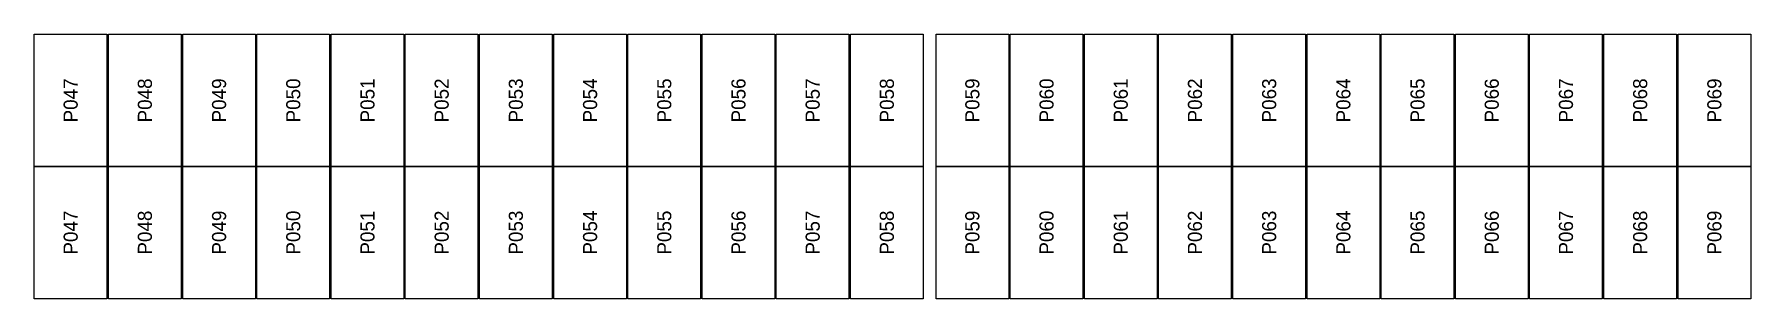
# Model space of a CAD drawing. Extents: x 296295 to 296770, y 651564 to 652121.
# Drawn here: x 296620.01 to 296646.8, y 651686.01 to 651690.13 of the extents above; entities that cross this region are included whole.
import ezdxf
from ezdxf.enums import TextEntityAlignment as Align

# ---------------------------------------------------------------- set-up
doc = ezdxf.new("R2010")
doc.units = 0

msp = doc.modelspace()

# ---------------------------------------------------------------- texts
at = {"layer": 'PANEL_POSITION'}
for s, p in [('P047', (296620.577, 651689.101)), ('P048', (296621.735, 651689.101)), ('P049', (296622.893, 651689.101)), ('P050', (296624.051, 651689.101)), ('P051', (296625.209, 651689.101)), ('P052', (296626.367, 651689.101)), ('P053', (296627.525, 651689.101)), ('P054', (296628.683, 651689.101)), ('P055', (296629.841, 651689.101)), ('P056', (296630.999, 651689.101)), ('P057', (296632.157, 651689.101)), ('P058', (296633.315, 651689.101)), ('P059', (296634.649, 651689.101)), ('P060', (296635.807, 651689.101)), ('P061', (296636.965, 651689.101)), ('P062', (296638.123, 651689.101)), ('P063', (296639.281, 651689.101)), ('P064', (296640.439, 651689.101)), ('P065', (296641.597, 651689.101)), ('P066', (296642.755, 651689.101)), ('P067', (296643.913, 651689.101)), ('P068', (296645.071, 651689.101)), ('P069', (296646.229, 651689.101)), ('P047', (296620.577, 651687.038)), ('P048', (296621.735, 651687.038)), ('P049', (296622.893, 651687.038)), ('P050', (296624.051, 651687.038)), ('P051', (296625.209, 651687.038)), ('P052', (296626.367, 651687.038)), ('P053', (296627.525, 651687.038)), ('P054', (296628.683, 651687.038)), ('P055', (296629.841, 651687.038)), ('P056', (296630.999, 651687.038)), ('P057', (296632.157, 651687.038)), ('P058', (296633.315, 651687.038)), ('P059', (296634.649, 651687.038)), ('P060', (296635.807, 651687.038)), ('P061', (296636.965, 651687.038)), ('P062', (296638.123, 651687.038)), ('P063', (296639.281, 651687.038)), ('P064', (296640.439, 651687.038)), ('P065', (296641.597, 651687.038)), ('P066', (296642.755, 651687.038)), ('P067', (296643.913, 651687.038)), ('P068', (296645.071, 651687.038)), ('P069', (296646.229, 651687.038))]:
    msp.add_text(s, height=0.22, rotation=90, dxfattribs=at).set_placement(p, align=Align.MIDDLE_CENTER)

# ---------------------------------------------------------------- linework, layer by layer
at = {"layer": 'PANELS_MASTER'}
for points in [[(296620.01, 651690.133), (296621.144, 651690.133), (296621.144, 651688.07), (296620.01, 651688.07)], [(296621.168, 651690.133), (296622.302, 651690.133), (296622.302, 651688.07), (296621.168, 651688.07)], [(296622.326, 651690.133), (296623.46, 651690.133), (296623.46, 651688.07), (296622.326, 651688.07)], [(296623.484, 651690.133), (296624.618, 651690.133), (296624.618, 651688.07), (296623.484, 651688.07)], [(296624.642, 651690.133), (296625.776, 651690.133), (296625.776, 651688.07), (296624.642, 651688.07)], [(296625.8, 651690.133), (296626.934, 651690.133), (296626.934, 651688.07), (296625.8, 651688.07)], [(296626.958, 651690.133), (296628.092, 651690.133), (296628.092, 651688.07), (296626.958, 651688.07)], [(296628.116, 651690.133), (296629.25, 651690.133), (296629.25, 651688.07), (296628.116, 651688.07)], [(296629.274, 651690.133), (296630.408, 651690.133), (296630.408, 651688.07), (296629.274, 651688.07)], [(296630.432, 651690.133), (296631.566, 651690.133), (296631.566, 651688.07), (296630.432, 651688.07)], [(296631.59, 651690.133), (296632.724, 651690.133), (296632.724, 651688.07), (296631.59, 651688.07)], [(296632.748, 651690.133), (296633.882, 651690.133), (296633.882, 651688.07), (296632.748, 651688.07)], [(296634.082, 651690.133), (296635.216, 651690.133), (296635.216, 651688.07), (296634.082, 651688.07)], [(296635.24, 651690.133), (296636.374, 651690.133), (296636.374, 651688.07), (296635.24, 651688.07)], [(296636.398, 651690.133), (296637.532, 651690.133), (296637.532, 651688.07), (296636.398, 651688.07)], [(296637.556, 651690.133), (296638.69, 651690.133), (296638.69, 651688.07), (296637.556, 651688.07)], [(296638.714, 651690.133), (296639.848, 651690.133), (296639.848, 651688.07), (296638.714, 651688.07)], [(296639.872, 651690.133), (296641.006, 651690.133), (296641.006, 651688.07), (296639.872, 651688.07)], [(296641.03, 651690.133), (296642.164, 651690.133), (296642.164, 651688.07), (296641.03, 651688.07)], [(296642.188, 651690.133), (296643.322, 651690.133), (296643.322, 651688.07), (296642.188, 651688.07)], [(296643.346, 651690.133), (296644.48, 651690.133), (296644.48, 651688.07), (296643.346, 651688.07)], [(296644.504, 651690.133), (296645.638, 651690.133), (296645.638, 651688.07), (296644.504, 651688.07)], [(296645.662, 651690.133), (296646.796, 651690.133), (296646.796, 651688.07), (296645.662, 651688.07)], [(296620.01, 651688.07), (296621.144, 651688.07), (296621.144, 651686.007), (296620.01, 651686.007)], [(296621.168, 651688.07), (296622.302, 651688.07), (296622.302, 651686.007), (296621.168, 651686.007)], [(296622.326, 651688.07), (296623.46, 651688.07), (296623.46, 651686.007), (296622.326, 651686.007)], [(296623.484, 651688.07), (296624.618, 651688.07), (296624.618, 651686.007), (296623.484, 651686.007)], [(296624.642, 651688.07), (296625.776, 651688.07), (296625.776, 651686.007), (296624.642, 651686.007)], [(296625.8, 651688.07), (296626.934, 651688.07), (296626.934, 651686.007), (296625.8, 651686.007)], [(296626.958, 651688.07), (296628.092, 651688.07), (296628.092, 651686.007), (296626.958, 651686.007)], [(296628.116, 651688.07), (296629.25, 651688.07), (296629.25, 651686.007), (296628.116, 651686.007)], [(296629.274, 651688.07), (296630.408, 651688.07), (296630.408, 651686.007), (296629.274, 651686.007)], [(296630.432, 651688.07), (296631.566, 651688.07), (296631.566, 651686.007), (296630.432, 651686.007)], [(296631.59, 651688.07), (296632.724, 651688.07), (296632.724, 651686.007), (296631.59, 651686.007)], [(296632.748, 651688.07), (296633.882, 651688.07), (296633.882, 651686.007), (296632.748, 651686.007)], [(296634.082, 651688.07), (296635.216, 651688.07), (296635.216, 651686.007), (296634.082, 651686.007)], [(296635.24, 651688.07), (296636.374, 651688.07), (296636.374, 651686.007), (296635.24, 651686.007)], [(296636.398, 651688.07), (296637.532, 651688.07), (296637.532, 651686.007), (296636.398, 651686.007)], [(296637.556, 651688.07), (296638.69, 651688.07), (296638.69, 651686.007), (296637.556, 651686.007)], [(296638.714, 651688.07), (296639.848, 651688.07), (296639.848, 651686.007), (296638.714, 651686.007)], [(296639.872, 651688.07), (296641.006, 651688.07), (296641.006, 651686.007), (296639.872, 651686.007)], [(296641.03, 651688.07), (296642.164, 651688.07), (296642.164, 651686.007), (296641.03, 651686.007)], [(296642.188, 651688.07), (296643.322, 651688.07), (296643.322, 651686.007), (296642.188, 651686.007)], [(296643.346, 651688.07), (296644.48, 651688.07), (296644.48, 651686.007), (296643.346, 651686.007)], [(296644.504, 651688.07), (296645.638, 651688.07), (296645.638, 651686.007), (296644.504, 651686.007)], [(296645.662, 651688.07), (296646.796, 651688.07), (296646.796, 651686.007), (296645.662, 651686.007)]]:
    msp.add_lwpolyline(points, close=True, dxfattribs=at)

msp.set_redraw_order([(e.dxf.handle, doc.entitydb.next_handle()) for e in msp.query("TEXT MTEXT ATTDEF DIMENSION ARC_DIMENSION")])  # texts and dimensions are drawn at this point

doc.saveas('drawing.dxf')
